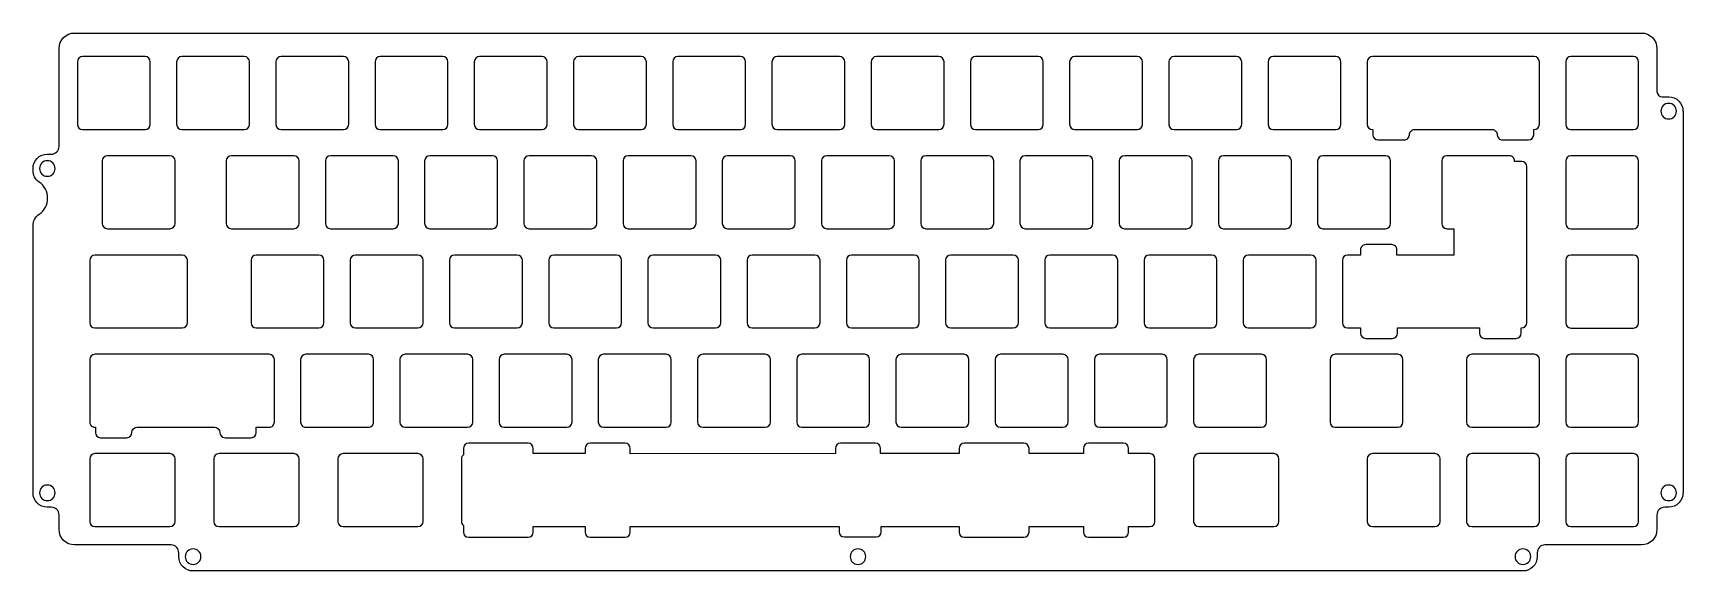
# Model space of a CAD drawing. Extents: x 1821 to 2138, y -395 to -292.
import ezdxf

# ---------------------------------------------------------------- set-up
doc = ezdxf.new("R2010")
doc.units = 0
doc.layers.add('____', color=2, linetype='CONTINUOUS')

msp = doc.modelspace()

# ---------------------------------------------------------------- linework, layer by layer
at = {"layer": '____'}
for p, q in [((1829.29374, -291.65969, 54.964151), (2130.093655, -291.65969, 54.964151)), ((1826.29374, -313.40969, 54.964158), (1826.29374, -294.65969, 54.964152)), ((1829.81808, -297.18414, 54.964153), (1829.81808, -309.18414, 54.964157)), ((1842.81808, -296.18414, 54.964153), (1830.81808, -296.18414, 54.964153)), ((1843.81808, -309.18414, 54.964157), (1843.81808, -297.18414, 54.964153)), ((1848.86808, -297.18414, 54.964153), (1848.86808, -309.18414, 54.964157)), ((1861.86808, -296.18414, 54.964153), (1849.86808, -296.18414, 54.964153)), ((1862.86808, -309.18414, 54.964157), (1862.86808, -297.18414, 54.964153)), ((1867.91808, -297.18414, 54.964153), (1867.91808, -309.18414, 54.964157)), ((1880.91808, -296.18414, 54.964153), (1868.91808, -296.18414, 54.964153)), ((1881.91808, -309.18414, 54.964157), (1881.91808, -297.18414, 54.964153)), ((1886.96808, -297.18414, 54.964153), (1886.96808, -309.18414, 54.964157)), ((1899.96808, -296.18414, 54.964153), (1887.96808, -296.18414, 54.964153)), ((1900.96808, -309.18414, 54.964157), (1900.96808, -297.18414, 54.964153)), ((1906.01808, -297.18414, 54.964153), (1906.01808, -309.18414, 54.964157)), ((1919.01808, -296.18414, 54.964153), (1907.01808, -296.18414, 54.964153)), ((1920.01808, -309.18414, 54.964157), (1920.01808, -297.18414, 54.964153)), ((1925.06808, -297.18414, 54.964153), (1925.06808, -309.18414, 54.964157)), ((1938.06808, -296.18414, 54.964153), (1926.06808, -296.18414, 54.964153)), ((1939.06808, -309.18414, 54.964157), (1939.06808, -297.18414, 54.964153)), ((1944.11808, -297.18414, 54.964153), (1944.11808, -309.18414, 54.964157)), ((1957.11808, -296.18414, 54.964153), (1945.11808, -296.18414, 54.964153)), ((1958.11808, -309.18414, 54.964157), (1958.11808, -297.18414, 54.964153)), ((1963.16808, -297.18414, 54.964153), (1963.16808, -309.18414, 54.964157)), ((1976.16808, -296.18414, 54.964153), (1964.16808, -296.18414, 54.964153)), ((1977.16808, -309.18414, 54.964157), (1977.16808, -297.18414, 54.964153)), ((1982.21808, -297.18414, 54.964153), (1982.21808, -309.18414, 54.964157)), ((1995.21808, -296.18414, 54.964153), (1983.21808, -296.18414, 54.964153)), ((1996.21808, -309.18414, 54.964157), (1996.21808, -297.18414, 54.964153)), ((2001.26808, -297.18414, 54.964153), (2001.26808, -309.18414, 54.964157)), ((2014.26808, -296.18414, 54.964153), (2002.26808, -296.18414, 54.964153)), ((2015.26808, -309.18414, 54.964157), (2015.26808, -297.18414, 54.964153)), ((2020.31808, -297.18414, 54.964153), (2020.31808, -309.18414, 54.964157)), ((2033.31808, -296.18414, 54.964153), (2021.31808, -296.18414, 54.964153)), ((2034.31808, -309.18414, 54.964157), (2034.31808, -297.18414, 54.964153)), ((2039.36808, -297.18414, 54.964153), (2039.36808, -309.18414, 54.964157)), ((2052.36808, -296.18414, 54.964153), (2040.36808, -296.18414, 54.964153)), ((2053.36808, -309.18414, 54.964157), (2053.36808, -297.18414, 54.964153)), ((2058.41808, -297.18414, 54.964153), (2058.41808, -309.18414, 54.964157)), ((2071.41808, -296.18414, 54.964153), (2059.41808, -296.18414, 54.964153)), ((2072.41808, -309.18414, 54.964157), (2072.41808, -297.18414, 54.964153)), ((2077.467334, -297.184067, 54.964153), (2077.467334, -309.184127, 54.964157)), ((2109.517347, -296.18414, 54.964153), (2078.467381, -296.18414, 54.964153)), ((2110.517394, -309.184151, 54.964157), (2110.517394, -297.184067, 54.964153)), ((2115.568155, -297.18379, 54.964153), (2115.568155, -309.18379, 54.964157)), ((2128.568155, -296.18379, 54.964153), (2116.568155, -296.18379, 54.964153)), ((2129.568155, -309.18379, 54.964157), (2129.568155, -297.18379, 54.964153)), ((2133.093655, -294.65969, 54.964152), (2133.093655, -302.90969, 54.964155)), ((2134.093655, -303.90969, 54.964155), (2135.339281, -303.90969, 54.964155)), ((2138.089281, -306.65969, 54.964156), (2138.089281, -379.909761, 54.964179)), ((1830.81808, -310.18414, 54.964157), (1842.81808, -310.18414, 54.964157)), ((1849.86808, -310.18414, 54.964157), (1861.86808, -310.18414, 54.964157)), ((1868.91808, -310.18414, 54.964157), (1880.91808, -310.18414, 54.964157)), ((1887.96808, -310.18414, 54.964157), (1899.96808, -310.18414, 54.964157)), ((1907.01808, -310.18414, 54.964157), (1919.01808, -310.18414, 54.964157)), ((1926.06808, -310.18414, 54.964157), (1938.06808, -310.18414, 54.964157)), ((1945.11808, -310.18414, 54.964157), (1957.11808, -310.18414, 54.964157)), ((1964.16808, -310.18414, 54.964157), (1976.16808, -310.18414, 54.964157)), ((1983.21808, -310.18414, 54.964157), (1995.21808, -310.18414, 54.964157)), ((2002.26808, -310.18414, 54.964157), (2014.26808, -310.18414, 54.964157)), ((2021.31808, -310.18414, 54.964157), (2033.31808, -310.18414, 54.964157)), ((2040.36808, -310.18414, 54.964157), (2052.36808, -310.18414, 54.964157)), ((2059.41808, -310.18414, 54.964157), (2071.41808, -310.18414, 54.964157)), ((2078.534884, -310.188714, 54.964157), (2078.554403, -311.184101, 54.964158)), ((2086.55442, -310.184079, 54.964157), (2101.430309, -310.184079, 54.964157)), ((2109.430325, -311.184125, 54.964158), (2109.459603, -310.187122, 54.964157)), ((2116.568155, -310.18379, 54.964157), (2128.568155, -310.18379, 54.964157)), ((2079.554331, -312.184053, 54.964158), (2084.554326, -312.184053, 54.964158)), ((2103.430402, -312.184053, 54.964158), (2108.430397, -312.184053, 54.964158)), ((1824.048114, -314.90969, 54.964159), (1824.79374, -314.90969, 54.964159)), ((1834.58048, -316.22044, 54.964159), (1834.58048, -328.22044, 54.964163)), ((1847.58048, -315.22044, 54.964159), (1835.58048, -315.22044, 54.964159)), ((1848.58048, -328.22044, 54.964163), (1848.58048, -316.22044, 54.964159)), ((1858.39308, -316.22044, 54.964159), (1858.39308, -328.22044, 54.964163)), ((1871.39308, -315.22044, 54.964159), (1859.39308, -315.22044, 54.964159)), ((1872.39308, -328.22044, 54.964163), (1872.39308, -316.22044, 54.964159)), ((1877.44308, -316.22044, 54.964159), (1877.44308, -328.22044, 54.964163)), ((1890.44308, -315.22044, 54.964159), (1878.44308, -315.22044, 54.964159)), ((1891.44308, -328.22044, 54.964163), (1891.44308, -316.22044, 54.964159)), ((1896.49308, -316.22044, 54.964159), (1896.49308, -328.22044, 54.964163)), ((1909.49308, -315.22044, 54.964159), (1897.49308, -315.22044, 54.964159)), ((1910.49308, -328.22044, 54.964163), (1910.49308, -316.22044, 54.964159)), ((1915.54308, -316.22044, 54.964159), (1915.54308, -328.22044, 54.964163)), ((1928.54308, -315.22044, 54.964159), (1916.54308, -315.22044, 54.964159)), ((1929.54308, -328.22044, 54.964163), (1929.54308, -316.22044, 54.964159)), ((1934.59308, -316.22044, 54.964159), (1934.59308, -328.22044, 54.964163)), ((1947.59308, -315.22044, 54.964159), (1935.59308, -315.22044, 54.964159)), ((1948.59308, -328.22044, 54.964163), (1948.59308, -316.22044, 54.964159)), ((1953.64308, -316.22044, 54.964159), (1953.64308, -328.22044, 54.964163)), ((1966.64308, -315.22044, 54.964159), (1954.64308, -315.22044, 54.964159)), ((1967.64308, -328.22044, 54.964163), (1967.64308, -316.22044, 54.964159)), ((1972.69308, -316.22044, 54.964159), (1972.69308, -328.22044, 54.964163)), ((1985.69308, -315.22044, 54.964159), (1973.69308, -315.22044, 54.964159)), ((1986.69308, -328.22044, 54.964163), (1986.69308, -316.22044, 54.964159)), ((1991.74308, -316.22044, 54.964159), (1991.74308, -328.22044, 54.964163)), ((2004.74308, -315.22044, 54.964159), (1992.74308, -315.22044, 54.964159)), ((2005.74308, -328.22044, 54.964163), (2005.74308, -316.22044, 54.964159)), ((2010.79308, -316.22044, 54.964159), (2010.79308, -328.22044, 54.964163)), ((2023.79308, -315.22044, 54.964159), (2011.79308, -315.22044, 54.964159)), ((2024.79308, -328.22044, 54.964163), (2024.79308, -316.22044, 54.964159)), ((2029.84308, -316.22044, 54.964159), (2029.84308, -328.22044, 54.964163)), ((2042.84308, -315.22044, 54.964159), (2030.84308, -315.22044, 54.964159)), ((2043.84308, -328.22044, 54.964163), (2043.84308, -316.22044, 54.964159)), ((2048.89308, -316.22044, 54.964159), (2048.89308, -328.22044, 54.964163)), ((2061.89308, -315.22044, 54.964159), (2049.89308, -315.22044, 54.964159)), ((2062.89308, -328.22044, 54.964163), (2062.89308, -316.22044, 54.964159)), ((2067.94308, -316.22044, 54.964159), (2067.94308, -328.22044, 54.964163)), ((2080.94308, -315.22044, 54.964159), (2068.94308, -315.22044, 54.964159)), ((2081.94308, -328.22044, 54.964163), (2081.94308, -316.22044, 54.964159)), ((2091.755646, -316.220396, 54.964159), (2091.755646, -328.220392, 54.964163)), ((2104.755657, -315.220468, 54.964159), (2092.755573, -315.220468, 54.964159)), ((2107.105153, -316.307419, 54.964159), (2105.760198, -316.2879, 54.964159)), ((2115.568155, -316.23379, 54.964159), (2115.568155, -328.23379, 54.964163)), ((2128.568155, -315.23379, 54.964159), (2116.568155, -315.23379, 54.964159)), ((2129.568155, -328.23379, 54.964163), (2129.568155, -316.23379, 54.964159)), ((1821.298114, -318.011257, 54.96416), (1821.298114, -317.65969, 54.96416)), ((2108.10508, -347.270409, 54.964169), (2108.10508, -317.307465, 54.964159)), ((1821.298114, -379.909761, 54.964179), (1821.298114, -328.70514, 54.964163)), ((1835.58048, -329.22044, 54.964163), (1847.58048, -329.22044, 54.964163)), ((1859.39308, -329.22044, 54.964163), (1871.39308, -329.22044, 54.964163)), ((1878.44308, -329.22044, 54.964163), (1890.44308, -329.22044, 54.964163)), ((1897.49308, -329.22044, 54.964163), (1909.49308, -329.22044, 54.964163)), ((1916.54308, -329.22044, 54.964163), (1928.54308, -329.22044, 54.964163)), ((1935.59308, -329.22044, 54.964163), (1947.59308, -329.22044, 54.964163)), ((1954.64308, -329.22044, 54.964163), (1966.64308, -329.22044, 54.964163)), ((1973.69308, -329.22044, 54.964163), (1985.69308, -329.22044, 54.964163)), ((1992.74308, -329.22044, 54.964163), (2004.74308, -329.22044, 54.964163)), ((2011.79308, -329.22044, 54.964163), (2023.79308, -329.22044, 54.964163)), ((2030.84308, -329.22044, 54.964163), (2042.84308, -329.22044, 54.964163)), ((2049.89308, -329.22044, 54.964163), (2061.89308, -329.22044, 54.964163)), ((2068.94308, -329.22044, 54.964163), (2080.94308, -329.22044, 54.964163)), ((2116.568155, -329.23379, 54.964163), (2128.568155, -329.23379, 54.964163)), ((2082.173841, -332.270377, 54.964164), (2077.173846, -332.270377, 54.964164)), ((1832.192121, -335.29544, 54.964165), (1832.192121, -347.24544, 54.964169)), ((1849.95933, -334.29544, 54.964165), (1833.192121, -334.29544, 54.964165)), ((1850.95933, -347.24544, 54.964169), (1850.95933, -335.29544, 54.964165)), ((1863.15558, -335.27044, 54.964165), (1863.15558, -347.27044, 54.964169)), ((1876.15558, -334.27044, 54.964165), (1864.15558, -334.27044, 54.964165)), ((1877.15558, -347.27044, 54.964169), (1877.15558, -335.27044, 54.964165)), ((1882.20558, -335.27044, 54.964165), (1882.20558, -347.27044, 54.964169)), ((1895.20558, -334.27044, 54.964165), (1883.20558, -334.27044, 54.964165)), ((1896.20558, -347.27044, 54.964169), (1896.20558, -335.27044, 54.964165)), ((1901.25558, -335.27044, 54.964165), (1901.25558, -347.27044, 54.964169)), ((1914.25558, -334.27044, 54.964165), (1902.25558, -334.27044, 54.964165)), ((1915.25558, -347.27044, 54.964169), (1915.25558, -335.27044, 54.964165)), ((1920.30558, -335.27044, 54.964165), (1920.30558, -347.27044, 54.964169)), ((1933.30558, -334.27044, 54.964165), (1921.30558, -334.27044, 54.964165)), ((1934.30558, -347.27044, 54.964169), (1934.30558, -335.27044, 54.964165)), ((1939.35558, -335.27044, 54.964165), (1939.35558, -347.27044, 54.964169)), ((1952.35558, -334.27044, 54.964165), (1940.35558, -334.27044, 54.964165)), ((1953.35558, -347.27044, 54.964169), (1953.35558, -335.27044, 54.964165)), ((1958.40558, -335.27044, 54.964165), (1958.40558, -347.27044, 54.964169)), ((1971.40558, -334.27044, 54.964165), (1959.40558, -334.27044, 54.964165)), ((1972.40558, -347.27044, 54.964169), (1972.40558, -335.27044, 54.964165)), ((1977.45558, -335.27044, 54.964165), (1977.45558, -347.27044, 54.964169)), ((1990.45558, -334.27044, 54.964165), (1978.45558, -334.27044, 54.964165)), ((1991.45558, -347.27044, 54.964169), (1991.45558, -335.27044, 54.964165)), ((1996.50558, -335.27044, 54.964165), (1996.50558, -347.27044, 54.964169)), ((2009.50558, -334.27044, 54.964165), (1997.50558, -334.27044, 54.964165)), ((2010.50558, -347.27044, 54.964169), (2010.50558, -335.27044, 54.964165)), ((2015.55558, -335.27044, 54.964165), (2015.55558, -347.27044, 54.964169)), ((2028.55558, -334.27044, 54.964165), (2016.55558, -334.27044, 54.964165)), ((2029.55558, -347.27044, 54.964169), (2029.55558, -335.27044, 54.964165)), ((2034.60558, -335.27044, 54.964165), (2034.60558, -347.27044, 54.964169)), ((2047.60558, -334.27044, 54.964165), (2035.60558, -334.27044, 54.964165)), ((2048.60558, -347.27044, 54.964169), (2048.60558, -335.27044, 54.964165)), ((2053.65558, -335.27044, 54.964165), (2053.65558, -347.27044, 54.964169)), ((2066.65558, -334.27044, 54.964165), (2054.65558, -334.27044, 54.964165)), ((2067.65558, -347.27044, 54.964169), (2067.65558, -335.27044, 54.964165)), ((2072.705644, -335.270418, 54.964165), (2072.705644, -347.270458, 54.964169)), ((2115.568155, -335.28379, 54.964165), (2115.568155, -347.28379, 54.964169)), ((2128.568155, -334.28379, 54.964165), (2116.568155, -334.28379, 54.964165)), ((2129.568155, -347.28379, 54.964169), (2129.568155, -335.28379, 54.964165)), ((1833.192121, -348.24544, 54.964169), (1849.95933, -348.24544, 54.964169)), ((1864.15558, -348.27044, 54.964169), (1876.15558, -348.27044, 54.964169)), ((1883.20558, -348.27044, 54.964169), (1895.20558, -348.27044, 54.964169)), ((1902.25558, -348.27044, 54.964169), (1914.25558, -348.27044, 54.964169)), ((1921.30558, -348.27044, 54.964169), (1933.30558, -348.27044, 54.964169)), ((1940.35558, -348.27044, 54.964169), (1952.35558, -348.27044, 54.964169)), ((1959.40558, -348.27044, 54.964169), (1971.40558, -348.27044, 54.964169)), ((1978.45558, -348.27044, 54.964169), (1990.45558, -348.27044, 54.964169)), ((1997.50558, -348.27044, 54.964169), (2009.50558, -348.27044, 54.964169)), ((2016.55558, -348.27044, 54.964169), (2028.55558, -348.27044, 54.964169)), ((2035.60558, -348.27044, 54.964169), (2047.60558, -348.27044, 54.964169)), ((2054.65558, -348.27044, 54.964169), (2066.65558, -348.27044, 54.964169)), ((2116.568155, -348.28379, 54.964169), (2128.568155, -348.28379, 54.964169)), ((2077.185222, -350.26934, 54.96417), (2082.285222, -350.26934, 54.96417)), ((2100.001197, -350.26934, 54.96417), (2106.031197, -350.26934, 54.96417)), ((1832.203297, -354.320014, 54.964171), (1832.203297, -366.319992, 54.964175)), ((1866.633324, -353.320063, 54.964171), (1833.203344, -353.320063, 54.964171)), ((1867.633371, -366.319955, 54.964175), (1867.633371, -354.31999, 54.964171)), ((1872.683315, -354.320011, 54.964171), (1872.683315, -366.319986, 54.964175)), ((1885.683327, -353.320063, 54.964171), (1873.683362, -353.320063, 54.964171)), ((1886.683373, -366.319955, 54.964175), (1886.683373, -354.31999, 54.964171)), ((1891.733315, -354.319998, 54.964171), (1891.733315, -366.319998, 54.964175)), ((1904.733315, -353.319998, 54.964171), (1892.733315, -353.319998, 54.964171)), ((1905.733315, -366.319998, 54.964175), (1905.733315, -354.319998, 54.964171)), ((1910.783315, -354.319998, 54.964171), (1910.783315, -366.319998, 54.964175)), ((1923.783315, -353.319998, 54.964171), (1911.783315, -353.319998, 54.964171)), ((1924.783315, -366.319998, 54.964175), (1924.783315, -354.319998, 54.964171)), ((1929.833315, -354.319998, 54.964171), (1929.833315, -366.319998, 54.964175)), ((1942.833315, -353.319998, 54.964171), (1930.833315, -353.319998, 54.964171)), ((1943.833315, -366.319998, 54.964175), (1943.833315, -354.319998, 54.964171)), ((1948.883315, -354.319998, 54.964171), (1948.883315, -366.319998, 54.964175)), ((1961.883315, -353.319998, 54.964171), (1949.883315, -353.319998, 54.964171)), ((1962.883315, -366.319998, 54.964175), (1962.883315, -354.319998, 54.964171)), ((1967.933315, -354.319998, 54.964171), (1967.933315, -366.319998, 54.964175)), ((1980.933315, -353.319998, 54.964171), (1968.933315, -353.319998, 54.964171)), ((1981.933315, -366.319998, 54.964175), (1981.933315, -354.319998, 54.964171)), ((1986.983315, -354.319998, 54.964171), (1986.983315, -366.319998, 54.964175)), ((1999.983315, -353.319998, 54.964171), (1987.983315, -353.319998, 54.964171)), ((2000.983315, -366.319998, 54.964175), (2000.983315, -354.319998, 54.964171)), ((2006.033315, -354.319998, 54.964171), (2006.033315, -366.319998, 54.964175)), ((2019.033315, -353.319998, 54.964171), (2007.033315, -353.319998, 54.964171)), ((2020.033315, -366.319998, 54.964175), (2020.033315, -354.319998, 54.964171)), ((2025.083315, -354.319998, 54.964171), (2025.083315, -366.319998, 54.964175)), ((2038.083315, -353.319998, 54.964171), (2026.083315, -353.319998, 54.964171)), ((2039.083315, -366.319998, 54.964175), (2039.083315, -354.319998, 54.964171)), ((2044.133315, -354.319998, 54.964171), (2044.133315, -366.319998, 54.964175)), ((2057.133315, -353.319998, 54.964171), (2045.133315, -353.319998, 54.964171)), ((2058.133315, -366.319998, 54.964175), (2058.133315, -354.319998, 54.964171)), ((2070.326815, -354.319998, 54.964171), (2070.326815, -366.319998, 54.964175)), ((2083.326815, -353.319998, 54.964171), (2071.326815, -353.319998, 54.964171)), ((2084.326815, -366.319998, 54.964175), (2084.326815, -354.319998, 54.964171)), ((2096.520815, -354.319998, 54.964171), (2096.520815, -366.319998, 54.964175)), ((2109.520815, -353.319998, 54.964171), (2097.520815, -353.319998, 54.964171)), ((2110.520815, -366.319998, 54.964175), (2110.520815, -354.319998, 54.964171)), ((2115.568155, -354.319998, 54.964171), (2115.568155, -366.319998, 54.964175)), ((2128.568155, -353.319998, 54.964171), (2116.568155, -353.319998, 54.964171)), ((2129.568155, -366.319998, 54.964175), (2129.568155, -354.319998, 54.964171)), ((1833.269832, -367.324583, 54.964175), (1833.289056, -368.320024, 54.964176)), ((1841.289072, -367.320002, 54.964175), (1856.165076, -367.320002, 54.964175)), ((1873.683362, -367.320002, 54.964175), (1885.683327, -367.320002, 54.964175)), ((1892.733315, -367.319998, 54.964175), (1904.733315, -367.319998, 54.964175)), ((1911.783315, -367.319998, 54.964175), (1923.783315, -367.319998, 54.964175)), ((1930.833315, -367.319998, 54.964175), (1942.833315, -367.319998, 54.964175)), ((1949.883315, -367.319998, 54.964175), (1961.883315, -367.319998, 54.964175)), ((1968.933315, -367.319998, 54.964175), (1980.933315, -367.319998, 54.964175)), ((1987.983315, -367.319998, 54.964175), (1999.983315, -367.319998, 54.964175)), ((2007.033315, -367.319998, 54.964175), (2019.033315, -367.319998, 54.964175)), ((2026.083315, -367.319998, 54.964175), (2038.083315, -367.319998, 54.964175)), ((2045.133315, -367.319998, 54.964175), (2057.133315, -367.319998, 54.964175)), ((2071.326815, -367.319998, 54.964175), (2083.326815, -367.319998, 54.964175)), ((2097.520815, -367.319998, 54.964175), (2109.520815, -367.319998, 54.964175)), ((2116.568155, -367.319998, 54.964175), (2128.568155, -367.319998, 54.964175)), ((1834.289102, -369.319976, 54.964176), (1839.289098, -369.319976, 54.964176)), ((1858.165054, -369.319976, 54.964176), (1863.165049, -369.319976, 54.964176)), ((1916.356997, -370.38654, 54.964176), (1904.922431, -370.38654, 54.964176)), ((1934.978543, -370.38654, 54.964176), (1928.301094, -370.38654, 54.964176)), ((1983.03232, -370.38654, 54.964176), (1976.354872, -370.38654, 54.964176)), ((2011.530632, -370.38654, 54.964176), (2000.096066, -370.38654, 54.964176)), ((2030.656793, -370.38654, 54.964176), (2023.979344, -370.38654, 54.964176)), ((1832.198805, -373.384055, 54.964177), (1832.198805, -385.384055, 54.964181)), ((1847.580805, -372.384055, 54.964177), (1833.198805, -372.384055, 54.964177)), ((1848.580805, -385.384055, 54.964181), (1848.580805, -373.384055, 54.964177)), ((1856.011005, -373.384055, 54.964177), (1856.011005, -385.384055, 54.964181)), ((1871.393005, -372.384055, 54.964177), (1857.011005, -372.384055, 54.964177)), ((1872.393005, -385.384055, 54.964181), (1872.393005, -373.384055, 54.964177)), ((1879.823505, -373.384055, 54.964177), (1879.823505, -385.384055, 54.964181)), ((1895.205505, -372.384055, 54.964177), (1880.823505, -372.384055, 54.964177)), ((1896.205505, -385.384055, 54.964181), (1896.205505, -373.384055, 54.964177)), ((1903.537685, -373.402211, 54.964177), (1903.537685, -385.38313, 54.964181)), ((1903.922431, -371.38654, 54.964177), (1903.922431, -372.613881, 54.964177)), ((1935.978543, -372.402586, 54.964177), (1935.978543, -371.38654, 54.964177)), ((2012.530632, -372.384055, 54.964177), (2012.530632, -371.38654, 54.964177)), ((2036.699655, -385.384055, 54.964181), (2036.699655, -373.384055, 54.964177)), ((2044.131155, -373.384055, 54.964177), (2044.131155, -385.384055, 54.964181)), ((2059.513155, -372.384055, 54.964177), (2045.131155, -372.384055, 54.964177)), ((2060.513155, -385.384055, 54.964181), (2060.513155, -373.384055, 54.964177)), ((2077.468155, -373.38382, 54.964177), (2077.468155, -385.38382, 54.964181)), ((2090.468155, -372.38382, 54.964177), (2078.468155, -372.38382, 54.964177)), ((2091.468155, -385.38382, 54.964181), (2091.468155, -373.38382, 54.964177)), ((2096.518155, -373.38382, 54.964177), (2096.518155, -385.38382, 54.964181)), ((2109.518155, -372.38382, 54.964177), (2097.518155, -372.38382, 54.964177)), ((2110.518155, -385.38382, 54.964181), (2110.518155, -373.38382, 54.964177)), ((2115.568155, -373.38382, 54.964177), (2115.568155, -385.38382, 54.964181)), ((2128.568155, -372.38382, 54.964177), (2116.568155, -372.38382, 54.964177)), ((2129.568155, -385.38382, 54.964181), (2129.568155, -373.38382, 54.964177)), ((1824.79374, -382.659761, 54.96418), (1824.048114, -382.659761, 54.96418)), ((2135.339281, -382.659761, 54.96418), (2134.593655, -382.659761, 54.96418)), ((1826.29374, -386.909761, 54.964182), (1826.29374, -384.159761, 54.964181)), ((1833.198805, -386.384055, 54.964182), (1847.580805, -386.384055, 54.964182)), ((1857.011005, -386.384055, 54.964182), (1871.393005, -386.384055, 54.964182)), ((1880.823505, -386.384055, 54.964182), (1895.205505, -386.384055, 54.964182)), ((1903.922431, -386.171459, 54.964181), (1903.922431, -387.43174, 54.964182)), ((1935.978543, -387.43174, 54.964182), (1935.978543, -386.365524, 54.964181)), ((2012.530632, -387.43174, 54.964182), (2012.530632, -386.384055, 54.964182)), ((2045.131155, -386.384055, 54.964182), (2059.513155, -386.384055, 54.964182)), ((2078.468155, -386.38382, 54.964182), (2090.468155, -386.38382, 54.964182)), ((2097.518155, -386.38382, 54.964182), (2109.518155, -386.38382, 54.964182)), ((2116.568155, -386.38382, 54.964182), (2128.568155, -386.38382, 54.964182)), ((2133.093655, -384.159761, 54.964181), (2133.093655, -386.909761, 54.964182)), ((1904.922431, -388.43174, 54.964182), (1916.356997, -388.43174, 54.964182)), ((1928.301094, -388.43174, 54.964182), (1934.978543, -388.43174, 54.964182)), ((1977.071796, -388.36843, 54.964182), (1983.171796, -388.36843, 54.964182)), ((2000.096066, -388.43174, 54.964182), (2011.530632, -388.43174, 54.964182)), ((2023.979344, -388.43174, 54.964182), (2030.656793, -388.43174, 54.964182)), ((1847.79374, -389.909761, 54.964183), (1829.29374, -389.909761, 54.964183)), ((1849.29374, -392.155387, 54.964183), (1849.29374, -391.409761, 54.964183)), ((2110.093655, -391.409761, 54.964183), (2110.093655, -392.155387, 54.964183)), ((2130.093655, -389.909761, 54.964183), (2111.593655, -389.909761, 54.964183)), ((2107.343655, -394.905387, 54.964184), (1852.04374, -394.905387, 54.964184))]:
    msp.add_line(p, q, dxfattribs=at)
at = {"layer": '____', "extrusion": (-2.1998e-12, 3.18857e-07, 1)}
msp.add_lwpolyline([(2092.755573, -329.220425), (2094.105141, -329.220425), (2094.105141, -334.270488), (2083.173842, -334.270488), (2083.173842, -333.270478)], dxfattribs=at)
at = {"layer": '____', "extrusion": (-2.2345e-12, 3.18857e-07, 1)}
msp.add_lwpolyline([(2076.173799, -333.270407), (2076.173799, -334.270488), (2073.705571, -334.270488)], dxfattribs=at)
at = {"layer": '____', "extrusion": (-2.1892e-12, 3.18857e-07, 1)}
msp.add_lwpolyline([(2073.705571, -348.270427), (2076.185222, -348.270427), (2076.185222, -349.269357)], dxfattribs=at)
at = {"layer": '____', "extrusion": (-2.1964e-12, 3.18857e-07, 1)}
msp.add_lwpolyline([(2083.285222, -349.269357), (2083.285222, -348.267977), (2099.001197, -348.267977), (2099.001197, -349.269357)], dxfattribs=at)
at = {"layer": '____', "extrusion": (-2.8851e-12, 3.18857e-07, 1)}
msp.add_lwpolyline([(2107.031197, -349.269357), (2107.031197, -348.270427), (2107.10508, -348.270427)], dxfattribs=at)
at = {"layer": '____', "extrusion": (-2.1758e-12, 3.18857e-07, 1)}
msp.add_lwpolyline([(1864.165096, -368.320066), (1864.165096, -367.320019), (1866.633324, -367.320019)], dxfattribs=at)
at = {"layer": '____', "extrusion": (-2.1902e-12, 3.18857e-07, 1)}
msp.add_lwpolyline([(1927.301094, -371.386557), (1927.301094, -372.38361), (1917.356997, -372.383147), (1917.356997, -371.386557)], dxfattribs=at)
at = {"layer": '____', "extrusion": (-2.1968e-12, 3.18857e-07, 1)}
msp.add_lwpolyline([(1975.354872, -371.386557), (1975.354872, -372.383837), (1935.978543, -372.402603)], dxfattribs=at)
at = {"layer": '____', "extrusion": (-2.1952e-12, 3.18857e-07, 1)}
msp.add_lwpolyline([(1999.096066, -371.386557), (1999.096066, -372.383837), (1984.03232, -372.383837), (1984.03232, -371.386557)], dxfattribs=at)
at = {"layer": '____', "extrusion": (-2.138e-12, 3.18857e-07, 1)}
msp.add_lwpolyline([(2022.979344, -371.386557), (2022.979344, -372.384072), (2012.530632, -372.384072)], dxfattribs=at)
at = {"layer": '____', "extrusion": (-2.1828e-12, 3.18857e-07, 1)}
msp.add_lwpolyline([(2035.699655, -372.384072), (2031.656793, -372.384072), (2031.656793, -371.386557)], dxfattribs=at)
at = {"layer": '____', "extrusion": (-2.1881e-12, 3.18857e-07, 1)}
msp.add_lwpolyline([(1917.356997, -387.431757), (1917.356997, -386.383147), (1927.301094, -386.384072), (1927.301094, -387.431757)], dxfattribs=at)
at = {"layer": '____', "extrusion": (-2.1997e-12, 3.18857e-07, 1)}
msp.add_lwpolyline([(1935.978543, -386.365541), (1976.071796, -386.383147), (1976.071796, -387.368447)], dxfattribs=at)
at = {"layer": '____', "extrusion": (-2.1929e-12, 3.18857e-07, 1)}
msp.add_lwpolyline([(1984.171796, -387.368447), (1984.171796, -386.383147), (1999.096066, -386.364066), (1999.096066, -387.431757)], dxfattribs=at)
at = {"layer": '____', "extrusion": (-2.2577e-12, 3.18857e-07, 1)}
msp.add_lwpolyline([(2012.530632, -386.384072), (2022.979344, -386.384072), (2022.979344, -387.431757)], dxfattribs=at)
at = {"layer": '____', "extrusion": (-2.2074e-12, 3.18857e-07, 1)}
msp.add_lwpolyline([(2031.656793, -387.431757), (2031.656793, -386.384072), (2035.699655, -386.384072)], dxfattribs=at)
at = {"layer": '____', "extrusion": (2.1854e-12, -3.18857e-07, -1)}
msp.add_arc((-1829.29374, -294.659707, -54.964058), 3, 360, 90, dxfattribs=at)
at = {"layer": '____', "extrusion": (2.2025e-12, -3.18857e-07, -1)}
msp.add_arc((-2130.093655, -294.659707, -54.964058), 3, 90, 180, dxfattribs=at)
at = {"layer": '____', "extrusion": (-2.2475e-12, 3.18857e-07, 1)}
msp.add_arc((1830.81808, -297.184157, 54.964058), 1, 90, 180, dxfattribs=at)
at = {"layer": '____', "extrusion": (-2.2225e-12, 3.18857e-07, 1)}
for centre, start, end in [((1842.81808, -297.184157, 54.964058), 360, 90), ((1887.96808, -309.184157, 54.964058), 180, 270), ((1966.64308, -316.220457, 54.964058), 0, 90), ((1928.301094, -387.431757, 54.964058), 180, 270)]:
    msp.add_arc(centre, 1, start, end, dxfattribs=at)
at = {"layer": '____', "extrusion": (-2.173e-12, 3.18857e-07, 1)}
msp.add_arc((1849.86808, -297.184157, 54.964058), 1, 90, 180, dxfattribs=at)
at = {"layer": '____', "extrusion": (-2.1656e-12, 3.18857e-07, 1)}
for centre, start in [((1861.86808, -297.184157, 54.964058), 360), ((1976.16808, -297.184157, 54.964058), 0)]:
    msp.add_arc(centre, 1, start, 90, dxfattribs=at)
at = {"layer": '____', "extrusion": (-2.244e-12, 3.18857e-07, 1)}
for centre, start, end in [((1868.91808, -297.184157, 54.964058), 90, 180), ((1957.11808, -309.184157, 54.964058), 270, 0)]:
    msp.add_arc(centre, 1, start, end, dxfattribs=at)
at = {"layer": '____', "extrusion": (-2.0858e-12, 3.18857e-07, 1)}
msp.add_arc((1880.91808, -297.184157, 54.964058), 1, 0, 90, dxfattribs=at)
at = {"layer": '____', "extrusion": (-2.2754e-12, 3.18857e-07, 1)}
msp.add_arc((1887.96808, -297.184157, 54.964058), 1, 90, 180, dxfattribs=at)
at = {"layer": '____', "extrusion": (-2.1397e-12, 3.18857e-07, 1)}
msp.add_arc((1899.96808, -297.184157, 54.964058), 1, 360, 90, dxfattribs=at)
at = {"layer": '____', "extrusion": (-2.2215e-12, 3.18857e-07, 1)}
for centre in [(1907.01808, -297.184157, 54.964058), (2002.26808, -297.184157, 54.964058)]:
    msp.add_arc(centre, 1, 90, 180, dxfattribs=at)
at = {"layer": '____', "extrusion": (-2.1455e-12, 3.18857e-07, 1)}
for centre, start in [((1919.01808, -297.184157, 54.964058), 360), ((1876.15558, -335.270457, 54.964058), 0)]:
    msp.add_arc(centre, 1, start, 90, dxfattribs=at)
at = {"layer": '____', "extrusion": (-2.2014e-12, 3.18857e-07, 1)}
for centre, start, end in [((1926.06808, -297.184157, 54.964058), 90, 180), ((1876.15558, -347.270457, 54.964058), 270, 0)]:
    msp.add_arc(centre, 1, start, end, dxfattribs=at)
at = {"layer": '____', "extrusion": (-2.1857e-12, 3.18857e-07, 1)}
for centre, start, end in [((1938.06808, -297.184157, 54.964058), 0, 90), ((2016.55558, -347.270457, 54.964058), 180, 270), ((2128.568155, -373.383837, 54.964058), 0, 90), ((1977.071796, -387.368447, 54.964058), 180, 270)]:
    msp.add_arc(centre, 1, start, end, dxfattribs=at)
at = {"layer": '____', "extrusion": (-2.3156e-12, 3.18857e-07, 1)}
msp.add_arc((1945.11808, -297.184157, 54.964058), 1, 90, 180, dxfattribs=at)
at = {"layer": '____', "extrusion": (-2.1083e-12, 3.18857e-07, 1)}
msp.add_arc((1957.11808, -297.184157, 54.964058), 1, 0, 90, dxfattribs=at)
at = {"layer": '____', "extrusion": (-2.3161e-12, 3.18857e-07, 1)}
msp.add_arc((1964.16808, -297.184157, 54.964058), 1, 90, 180, dxfattribs=at)
at = {"layer": '____', "extrusion": (-2.2386e-12, 3.18857e-07, 1)}
for centre, start, end in [((1983.21808, -297.184157, 54.964058), 90, 180), ((2071.41808, -309.184157, 54.964058), 270, 360), ((2035.60558, -335.270457, 54.964058), 90, 180), ((1904.922431, -371.386557, 54.964058), 90, 180)]:
    msp.add_arc(centre, 1, start, end, dxfattribs=at)
at = {"layer": '____', "extrusion": (-2.2686e-12, 3.18857e-07, 1)}
msp.add_arc((1995.21808, -297.184157, 54.964058), 1, 360, 90, dxfattribs=at)
at = {"layer": '____', "extrusion": (-2.2455e-12, 3.18857e-07, 1)}
msp.add_arc((2014.26808, -297.184157, 54.964058), 1, 360, 90, dxfattribs=at)
at = {"layer": '____', "extrusion": (-2.1789e-12, 3.18857e-07, 1)}
for centre, radius, start, end in [((2021.31808, -297.184157, 54.964058), 1, 90, 180), ((1824.79374, -313.409707, 54.964058), 1.5, 270, 360), ((2057.133315, -366.320016, 54.964058), 1, 270, 360)]:
    msp.add_arc(centre, radius, start, end, dxfattribs=at)
at = {"layer": '____', "extrusion": (-2.1887e-12, 3.18857e-07, 1)}
msp.add_arc((2033.31808, -297.184157, 54.964058), 1, 360, 90, dxfattribs=at)
at = {"layer": '____', "extrusion": (-2.1671e-12, 3.18857e-07, 1)}
for centre, start, end in [((2040.36808, -297.184157, 54.964058), 90, 180), ((1849.95933, -347.245457, 54.964058), 270, 0)]:
    msp.add_arc(centre, 1, start, end, dxfattribs=at)
at = {"layer": '____', "extrusion": (-2.2343e-12, 3.18857e-07, 1)}
msp.add_arc((2052.36808, -297.184157, 54.964058), 1, 0, 90, dxfattribs=at)
at = {"layer": '____', "extrusion": (-2.2156e-12, 3.18857e-07, 1)}
for centre, start, end in [((2059.41808, -297.184157, 54.964058), 90, 180), ((2068.94308, -316.220457, 54.964058), 90, 180), ((1942.833315, -366.320016, 54.964058), 270, 360)]:
    msp.add_arc(centre, 1, start, end, dxfattribs=at)
at = {"layer": '____', "extrusion": (-2.2313e-12, 3.18857e-07, 1)}
msp.add_arc((2071.41808, -297.184157, 54.964058), 1, 0, 90, dxfattribs=at)
at = {"layer": '____', "extrusion": (-2.1099e-12, 3.18857e-07, 1)}
msp.add_arc((2078.467334, -297.184157, 54.964058), 1, 89.997327, 179.99585, dxfattribs=at)
at = {"layer": '____', "extrusion": (-2.2463e-12, 3.18857e-07, 1)}
msp.add_arc((2109.517394, -297.184157, 54.964058), 1, 0.004151, 90.00268, dxfattribs=at)
at = {"layer": '____', "extrusion": (-2.2097e-12, 3.18857e-07, 1)}
msp.add_arc((2116.568155, -297.183807, 54.964058), 1, 90, 180, dxfattribs=at)
at = {"layer": '____', "extrusion": (-2.0769e-12, 3.18857e-07, 1)}
for centre, start, end in [((2128.568155, -297.183807, 54.964058), 0, 90), ((1902.25558, -347.270457, 54.964058), 180, 270)]:
    msp.add_arc(centre, 1, start, end, dxfattribs=at)
at = {"layer": '____', "extrusion": (-2.0995e-12, 3.18857e-07, 1)}
msp.add_arc((2134.093655, -302.909707, 54.964058), 1, 180, 270, dxfattribs=at)
at = {"layer": '____', "extrusion": (2.2106e-12, -3.18857e-07, -1)}
msp.add_arc((-2135.339281, -306.659707, -54.964058), 2.75, 90, 180, dxfattribs=at)
at = {"layer": '____', "extrusion": (-2.179e-12, 3.18857e-07, 1)}
for centre, start, end in [((2135.339281, -306.659707, 54.964058), 0, 180), ((2135.339281, -306.659707, 54.964058), 180, 360), ((1824.048114, -317.659707, 54.964058), 0, 180), ((1824.048114, -317.659707, 54.964058), 180, 0), ((2135.339281, -379.909779, 54.964058), 0, 180), ((2135.339281, -379.909779, 54.964058), 180, 0)]:
    msp.add_arc(centre, 1.5, start, end, dxfattribs=at)
at = {"layer": '____', "extrusion": (-2.271e-12, 3.18857e-07, 1)}
for centre in [(1830.81808, -309.184157, 54.964058), (2002.26808, -309.184157, 54.964058), (2116.568155, -366.320016, 54.964058)]:
    msp.add_arc(centre, 1, 180, 270, dxfattribs=at)
at = {"layer": '____', "extrusion": (-2.1612e-12, 3.18857e-07, 1)}
for centre, start, end in [((1842.81808, -309.184157, 54.964058), 270, 0), ((1935.59308, -316.220457, 54.964058), 90, 180)]:
    msp.add_arc(centre, 1, start, end, dxfattribs=at)
at = {"layer": '____', "extrusion": (-2.1686e-12, 3.18857e-07, 1)}
msp.add_arc((1849.86808, -309.184157, 54.964058), 1, 180, 270, dxfattribs=at)
at = {"layer": '____', "extrusion": (-2.2499e-12, 3.18857e-07, 1)}
for centre in [(1861.86808, -309.184157, 54.964058), (1890.44308, -328.220457, 54.964058)]:
    msp.add_arc(centre, 1, 270, 360, dxfattribs=at)
at = {"layer": '____', "extrusion": (-2.0828e-12, 3.18857e-07, 1)}
for centre in [(1868.91808, -309.184157, 54.964058), (2077.185222, -349.269357, 54.964058)]:
    msp.add_arc(centre, 1, 180, 270, dxfattribs=at)
at = {"layer": '____', "extrusion": (-2.1931e-12, 3.18857e-07, 1)}
for centre, start, end in [((1880.91808, -309.184157, 54.964058), 270, 360), ((2000.096066, -371.386557, 54.964058), 90, 180)]:
    msp.add_arc(centre, 1, start, end, dxfattribs=at)
at = {"layer": '____', "extrusion": (-2.27e-12, 3.18857e-07, 1)}
msp.add_arc((1899.96808, -309.184157, 54.964058), 1, 270, 0, dxfattribs=at)
at = {"layer": '____', "extrusion": (-2.1911e-12, 3.18857e-07, 1)}
for centre, start, end in [((1907.01808, -309.184157, 54.964058), 180, 270), ((1890.44308, -316.220457, 54.964058), 0, 90), ((2066.65558, -335.270457, 54.964058), 0, 90), ((1942.833315, -354.320016, 54.964058), 0, 90), ((2109.518155, -373.383837, 54.964058), 0, 90), ((1857.011005, -385.384072, 54.964058), 180, 270)]:
    msp.add_arc(centre, 1, start, end, dxfattribs=at)
at = {"layer": '____', "extrusion": (-2.1583e-12, 3.18857e-07, 1)}
msp.add_arc((1919.01808, -309.184157, 54.964058), 1, 270, 360, dxfattribs=at)
at = {"layer": '____', "extrusion": (-2.223e-12, 3.18857e-07, 1)}
msp.add_arc((1926.06808, -309.184157, 54.964058), 1, 180, 270, dxfattribs=at)
at = {"layer": '____', "extrusion": (-2.2445e-12, 3.18857e-07, 1)}
for centre, start, end in [((1938.06808, -309.184157, 54.964058), 270, 360), ((1973.69308, -316.220457, 54.964058), 90, 180), ((2011.79308, -316.220457, 54.964058), 90, 180)]:
    msp.add_arc(centre, 1, start, end, dxfattribs=at)
at = {"layer": '____', "extrusion": (-2.2136e-12, 3.18857e-07, 1)}
msp.add_arc((1945.11808, -309.184157, 54.964058), 1, 180, 270, dxfattribs=at)
at = {"layer": '____', "extrusion": (-2.0686e-12, 3.18857e-07, 1)}
for centre, start, end in [((1964.16808, -309.184157, 54.964058), 180, 270), ((2042.84308, -316.220457, 54.964058), 0, 90)]:
    msp.add_arc(centre, 1, start, end, dxfattribs=at)
at = {"layer": '____', "extrusion": (-2.1985e-12, 3.18857e-07, 1)}
for centre, start, end in [((1976.16808, -309.184157, 54.964058), 270, 360), ((1992.74308, -316.220457, 54.964058), 90, 180)]:
    msp.add_arc(centre, 1, start, end, dxfattribs=at)
at = {"layer": '____', "extrusion": (-2.1485e-12, 3.18857e-07, 1)}
msp.add_arc((1983.21808, -309.184157, 54.964058), 1, 180, 270, dxfattribs=at)
at = {"layer": '____', "extrusion": (-2.2132e-12, 3.18857e-07, 1)}
for centre, radius, start, end in [((1995.21808, -309.184157, 54.964058), 1, 270, 360), ((1847.79374, -391.409779, 54.964058), 1.5, 0, 90)]:
    msp.add_arc(centre, radius, start, end, dxfattribs=at)
at = {"layer": '____', "extrusion": (-2.073e-12, 3.18857e-07, 1)}
msp.add_arc((2014.26808, -309.184157, 54.964058), 1, 270, 360, dxfattribs=at)
at = {"layer": '____', "extrusion": (-2.3029e-12, 3.18857e-07, 1)}
msp.add_arc((2021.31808, -309.184157, 54.964058), 1, 180, 270, dxfattribs=at)
at = {"layer": '____', "extrusion": (-2.1558e-12, 3.18857e-07, 1)}
msp.add_arc((2033.31808, -309.184157, 54.964058), 1, 270, 360, dxfattribs=at)
at = {"layer": '____', "extrusion": (-2.1142e-12, 3.18857e-07, 1)}
msp.add_arc((2040.36808, -309.184157, 54.964058), 1, 180, 270, dxfattribs=at)
at = {"layer": '____', "extrusion": (-2.2043e-12, 3.18857e-07, 1)}
msp.add_arc((2052.36808, -309.184157, 54.964058), 1, 270, 360, dxfattribs=at)
at = {"layer": '____', "extrusion": (-2.1994e-12, 3.18857e-07, 1)}
msp.add_arc((2059.41808, -309.184157, 54.964058), 1, 180, 270, dxfattribs=at)
at = {"layer": '____', "extrusion": (-2.289e-12, 3.18857e-07, 1)}
msp.add_arc((2078.467334, -309.184096, 54.964058), 1, 180.002769, 270, dxfattribs=at)
at = {"layer": '____', "extrusion": (-1.00495e-11, 3.1874e-07, 1)}
msp.add_arc((2078.581638, -309.012978, 54.964058), 1.176683, 264.425455, 267.72283, dxfattribs=at)
at = {"layer": '____', "extrusion": (2.1517e-12, -3.18857e-07, -1)}
msp.add_arc((-2086.554377, -311.184096, -54.964058), 1, 0.000738, 90.002428, dxfattribs=at)
at = {"layer": '____', "extrusion": (2.0815e-12, -3.18857e-07, -1)}
msp.add_arc((-2101.430354, -311.184096, -54.964058), 1, 89.997403, 180.001248, dxfattribs=at)
at = {"layer": '____', "extrusion": (-6.5513e-12, 3.18905e-07, 1)}
msp.add_arc((2109.435642, -309.181743, 54.964058), 1.005682, 271.365245, 274.662746, dxfattribs=at)
at = {"layer": '____', "extrusion": (-2.1348e-12, 3.18857e-07, 1)}
msp.add_arc((2109.517394, -309.184096, 54.964058), 1, 270, 359.995848, dxfattribs=at)
at = {"layer": '____', "extrusion": (-2.1539e-12, 3.18857e-07, 1)}
for centre in [(2116.568155, -309.183807, 54.964058), (1997.50558, -347.270457, 54.964058)]:
    msp.add_arc(centre, 1, 180, 270, dxfattribs=at)
at = {"layer": '____', "extrusion": (-2.196e-12, 3.18857e-07, 1)}
for centre, end in [((2128.568155, -309.183807, 54.964058), 360), ((2059.513155, -385.384072, 54.964058), 0)]:
    msp.add_arc(centre, 1, 270, end, dxfattribs=at)
at = {"layer": '____', "extrusion": (-2.1721e-12, 3.18857e-07, 1)}
msp.add_arc((2079.554407, -311.184067, 54.964058), 1.000003, 180.002946, 269.995677, dxfattribs=at)
at = {"layer": '____', "extrusion": (-2.4419e-12, 3.18857e-07, 1)}
msp.add_arc((2084.554377, -311.184071, 54.964058), 1, 269.997074, 359.999262, dxfattribs=at)
at = {"layer": '____', "extrusion": (-2.335e-12, 3.18857e-07, 1)}
msp.add_arc((2103.430354, -311.184071, 54.964058), 1, 180.002723, 270.002753, dxfattribs=at)
at = {"layer": '____', "extrusion": (-2.2584e-12, 3.18857e-07, 1)}
msp.add_arc((2108.430329, -311.184075, 54.964058), 0.999996, 270.00392, 359.996082, dxfattribs=at)
at = {"layer": '____', "extrusion": (2.2093e-12, -3.18857e-07, -1)}
msp.add_arc((-1824.048114, -317.659707, -54.964058), 2.75, 0, 90, dxfattribs=at)
at = {"layer": '____', "extrusion": (-2.1872e-12, 3.18857e-07, 1)}
msp.add_arc((1835.58048, -316.220457, 54.964058), 1, 90, 180, dxfattribs=at)
at = {"layer": '____', "extrusion": (-2.2254e-12, 3.18857e-07, 1)}
msp.add_arc((1847.58048, -316.220457, 54.964058), 1, 0, 90, dxfattribs=at)
at = {"layer": '____', "extrusion": (-2.1529e-12, 3.18857e-07, 1)}
for centre in [(1859.39308, -316.220457, 54.964058), (1911.783315, -354.320016, 54.964058)]:
    msp.add_arc(centre, 1, 90, 180, dxfattribs=at)
at = {"layer": '____', "extrusion": (-2.1544e-12, 3.18857e-07, 1)}
for centre, start in [((1871.39308, -316.220457, 54.964058), 360), ((1923.783315, -354.320016, 54.964058), 0)]:
    msp.add_arc(centre, 1, start, 90, dxfattribs=at)
at = {"layer": '____', "extrusion": (-2.247e-12, 3.18857e-07, 1)}
msp.add_arc((1878.44308, -316.220457, 54.964058), 1, 90, 180, dxfattribs=at)
at = {"layer": '____', "extrusion": (-2.2617e-12, 3.18857e-07, 1)}
msp.add_arc((1897.49308, -316.220457, 54.964058), 1, 90, 180, dxfattribs=at)
at = {"layer": '____', "extrusion": (-2.2828e-12, 3.18857e-07, 1)}
msp.add_arc((1909.49308, -316.220457, 54.964058), 1, 360, 90, dxfattribs=at)
at = {"layer": '____', "extrusion": (-2.17e-12, 3.18857e-07, 1)}
for centre, start, end in [((1916.54308, -316.220457, 54.964058), 90, 180), ((1966.64308, -328.220457, 54.964058), 270, 0), ((1978.45558, -335.270457, 54.964058), 90, 180), ((2097.520815, -354.320016, 54.964058), 90, 180), ((2128.568155, -385.383837, 54.964058), 270, 360)]:
    msp.add_arc(centre, 1, start, end, dxfattribs=at)
at = {"layer": '____', "extrusion": (-2.1029e-12, 3.18857e-07, 1)}
msp.add_arc((1928.54308, -316.220457, 54.964058), 1, 360, 90, dxfattribs=at)
at = {"layer": '____', "extrusion": (-2.3171e-12, 3.18857e-07, 1)}
msp.add_arc((1947.59308, -316.220457, 54.964058), 1, 360, 90, dxfattribs=at)
at = {"layer": '____', "extrusion": (-2.0901e-12, 3.18857e-07, 1)}
msp.add_arc((1954.64308, -316.220457, 54.964058), 1, 90, 180, dxfattribs=at)
at = {"layer": '____', "extrusion": (-2.1715e-12, 3.18857e-07, 1)}
for centre, start, end in [((1985.69308, -316.220457, 54.964058), 360, 90), ((1940.35558, -347.270457, 54.964058), 180, 270)]:
    msp.add_arc(centre, 1, start, end, dxfattribs=at)
at = {"layer": '____', "extrusion": (-2.1343e-12, 3.18857e-07, 1)}
for centre, start, end in [((2004.74308, -316.220457, 54.964058), 360, 90), ((1880.823505, -385.384072, 54.964058), 180, 270)]:
    msp.add_arc(centre, 1, start, end, dxfattribs=at)
at = {"layer": '____', "extrusion": (-2.2166e-12, 3.18857e-07, 1)}
for centre, start in [((2023.79308, -316.220457, 54.964058), 360), ((2128.568155, -316.233807, 54.964058), 0), ((1999.983315, -354.320016, 54.964058), 0)]:
    msp.add_arc(centre, 1, start, 90, dxfattribs=at)
at = {"layer": '____', "extrusion": (-2.1588e-12, 3.18857e-07, 1)}
for centre in [(2030.84308, -316.220457, 54.964058), (1883.20558, -335.270457, 54.964058), (2071.326815, -354.320016, 54.964058)]:
    msp.add_arc(centre, 1, 90, 180, dxfattribs=at)
at = {"layer": '____', "extrusion": (-2.2725e-12, 3.18857e-07, 1)}
msp.add_arc((2049.89308, -316.220457, 54.964058), 1, 90, 180, dxfattribs=at)
at = {"layer": '____', "extrusion": (-2.0799e-12, 3.18857e-07, 1)}
msp.add_arc((2061.89308, -316.220457, 54.964058), 1, 0, 90, dxfattribs=at)
at = {"layer": '____', "extrusion": (-2.2426e-12, 3.18857e-07, 1)}
for centre, start, end in [((2080.94308, -316.220457, 54.964058), 0, 90), ((1935.59308, -328.220457, 54.964058), 180, 270), ((1847.580805, -373.384072, 54.964058), 360, 90)]:
    msp.add_arc(centre, 1, start, end, dxfattribs=at)
at = {"layer": '____', "extrusion": (-2.1797e-12, 3.18857e-07, 1)}
msp.add_arc((2092.75564, -316.22048, 54.964058), 0.999994, 90.00381, 179.996192, dxfattribs=at)
at = {"layer": '____', "extrusion": (-2.2785e-12, 3.18857e-07, 1)}
msp.add_arc((2104.753981, -316.228457, 54.964058), 1.007973, 356.618133, 89.90472, dxfattribs=at)
at = {"layer": '____', "extrusion": (-2.2577e-12, 3.18857e-07, 1)}
msp.add_arc((2107.10508, -317.307436, 54.964058), 1, 359.997322, 89.995843, dxfattribs=at)
at = {"layer": '____', "extrusion": (-2.1298e-12, 3.18857e-07, 1)}
msp.add_arc((2116.568155, -316.233807, 54.964058), 1, 90, 180, dxfattribs=at)
at = {"layer": '____', "extrusion": (2.061e-12, -3.18857e-07, -1)}
msp.add_arc((-1824.048114, -318.011274, -54.964058), 2.75, 304.575144, 360, dxfattribs=at)
at = {"layer": '____', "extrusion": (-2.2087e-12, 3.18857e-07, 1)}
msp.add_arc((1820.365317, -323.358216, 54.964058), 3.742518, 304.545106, 55.454957, dxfattribs=at)
at = {"layer": '____', "extrusion": (2.2695e-12, -3.18857e-07, -1)}
msp.add_arc((-1824.048114, -328.705158, -54.964058), 2.75, 0, 55.424941, dxfattribs=at)
at = {"layer": '____', "extrusion": (-2.2325e-12, 3.18857e-07, 1)}
for centre, start, end in [((1835.58048, -328.220457, 54.964058), 180, 270), ((1983.03232, -371.386557, 54.964058), 360, 90)]:
    msp.add_arc(centre, 1, start, end, dxfattribs=at)
at = {"layer": '____', "extrusion": (-2.2227e-12, 3.18857e-07, 1)}
msp.add_arc((1847.58048, -328.220457, 54.964058), 1, 270, 0, dxfattribs=at)
at = {"layer": '____', "extrusion": (-2.1828e-12, 3.18857e-07, 1)}
msp.add_arc((1859.39308, -328.220457, 54.964058), 1, 180, 270, dxfattribs=at)
at = {"layer": '____', "extrusion": (-2.0973e-12, 3.18857e-07, 1)}
msp.add_arc((1871.39308, -328.220457, 54.964058), 1, 270, 0, dxfattribs=at)
at = {"layer": '____', "extrusion": (-2.2769e-12, 3.18857e-07, 1)}
for centre, start, end in [((1878.44308, -328.220457, 54.964058), 180, 270), ((2011.530632, -371.386557, 54.964058), 0, 90)]:
    msp.add_arc(centre, 1, start, end, dxfattribs=at)
at = {"layer": '____', "extrusion": (-2.2029e-12, 3.18857e-07, 1)}
msp.add_arc((1897.49308, -328.220457, 54.964058), 1, 180, 270, dxfattribs=at)
at = {"layer": '____', "extrusion": (-2.2068e-12, 3.18857e-07, 1)}
msp.add_arc((1909.49308, -328.220457, 54.964058), 1, 270, 360, dxfattribs=at)
at = {"layer": '____', "extrusion": (-2.2485e-12, 3.18857e-07, 1)}
for centre, start, end in [((1916.54308, -328.220457, 54.964058), 180, 270), ((1904.733315, -354.320016, 54.964058), 360, 90)]:
    msp.add_arc(centre, 1, start, end, dxfattribs=at)
at = {"layer": '____', "extrusion": (-2.2759e-12, 3.18857e-07, 1)}
for centre, start, end in [((1928.54308, -328.220457, 54.964058), 270, 360), ((2097.518155, -373.383837, 54.964058), 90, 180)]:
    msp.add_arc(centre, 1, start, end, dxfattribs=at)
at = {"layer": '____', "extrusion": (-2.2931e-12, 3.18857e-07, 1)}
msp.add_arc((1947.59308, -328.220457, 54.964058), 1, 270, 0, dxfattribs=at)
at = {"layer": '____', "extrusion": (-2.1941e-12, 3.18857e-07, 1)}
for centre, start, end in [((1954.64308, -328.220457, 54.964058), 180, 270), ((2030.656793, -371.386557, 54.964058), 0, 90)]:
    msp.add_arc(centre, 1, start, end, dxfattribs=at)
at = {"layer": '____', "extrusion": (-2.297e-12, 3.18857e-07, 1)}
msp.add_arc((1973.69308, -328.220457, 54.964058), 1, 180, 270, dxfattribs=at)
at = {"layer": '____', "extrusion": (-2.186e-12, 3.18857e-07, 1)}
msp.add_arc((1985.69308, -328.220457, 54.964058), 1, 270, 360, dxfattribs=at)
at = {"layer": '____', "extrusion": (-2.1355e-12, 3.18857e-07, 1)}
msp.add_arc((1992.74308, -328.220457, 54.964058), 1, 180, 270, dxfattribs=at)
at = {"layer": '____', "extrusion": (-2.2801e-12, 3.18857e-07, 1)}
msp.add_arc((2004.74308, -328.220457, 54.964058), 1, 270, 360, dxfattribs=at)
at = {"layer": '____', "extrusion": (-2.2337e-12, 3.18857e-07, 1)}
msp.add_arc((2011.79308, -328.220457, 54.964058), 1, 180, 270, dxfattribs=at)
at = {"layer": '____', "extrusion": (-2.2529e-12, 3.18857e-07, 1)}
for centre, start, end in [((2023.79308, -328.220457, 54.964058), 270, 360), ((2042.84308, -328.220457, 54.964058), 270, 360), ((2016.55558, -335.270457, 54.964058), 90, 180)]:
    msp.add_arc(centre, 1, start, end, dxfattribs=at)
at = {"layer": '____', "extrusion": (-2.2384e-12, 3.18857e-07, 1)}
msp.add_arc((2030.84308, -328.220457, 54.964058), 1, 180, 270, dxfattribs=at)
at = {"layer": '____', "extrusion": (-2.1816e-12, 3.18857e-07, 1)}
msp.add_arc((2049.89308, -328.220457, 54.964058), 1, 180, 270, dxfattribs=at)
at = {"layer": '____', "extrusion": (-2.2173e-12, 3.18857e-07, 1)}
for centre, end in [((2061.89308, -328.220457, 54.964058), 0), ((2019.033315, -366.320016, 54.964058), 360)]:
    msp.add_arc(centre, 1, 270, end, dxfattribs=at)
at = {"layer": '____', "extrusion": (-2.3225e-12, 3.18857e-07, 1)}
msp.add_arc((2068.94308, -328.220457, 54.964058), 1, 180, 270, dxfattribs=at)
at = {"layer": '____', "extrusion": (-2.3398e-12, 3.18857e-07, 1)}
msp.add_arc((2080.94308, -328.220457, 54.964058), 1, 270, 0, dxfattribs=at)
at = {"layer": '____', "extrusion": (-2.193e-12, 3.18857e-07, 1)}
msp.add_arc((2092.755646, -328.220425, 54.964058), 1, 179.999119, 269.995832, dxfattribs=at)
at = {"layer": '____', "extrusion": (-2.1308e-12, 3.18857e-07, 1)}
msp.add_arc((2116.568155, -328.233807, 54.964058), 1, 180, 270, dxfattribs=at)
at = {"layer": '____', "extrusion": (-2.0416e-12, 3.18857e-07, 1)}
msp.add_arc((2128.568155, -328.233807, 54.964058), 1, 270, 360, dxfattribs=at)
at = {"layer": '____', "extrusion": (-2.4221e-12, 3.18857e-07, 1)}
msp.add_arc((2077.173799, -333.270394, 54.964058), 1, 89.997326, 180.000715, dxfattribs=at)
at = {"layer": '____', "extrusion": (-1.9299e-12, 3.18857e-07, 1)}
msp.add_arc((2082.173842, -333.270394, 54.964058), 1, 359.99518, 90.000024, dxfattribs=at)
at = {"layer": '____', "extrusion": (-2.2102e-12, 3.18857e-07, 1)}
msp.add_arc((1833.192121, -335.295457, 54.964058), 1, 90, 180, dxfattribs=at)
at = {"layer": '____', "extrusion": (-2.1999e-12, 3.18857e-07, 1)}
msp.add_arc((1849.95933, -335.295457, 54.964058), 1, 360, 90, dxfattribs=at)
at = {"layer": '____', "extrusion": (-2.0659e-12, 3.18857e-07, 1)}
msp.add_arc((1864.15558, -335.270457, 54.964058), 1, 90, 180, dxfattribs=at)
at = {"layer": '____', "extrusion": (-2.1284e-12, 3.18857e-07, 1)}
for centre, start, end in [((1895.20558, -335.270457, 54.964058), 360, 90), ((2116.568155, -385.383837, 54.964058), 180, 270)]:
    msp.add_arc(centre, 1, start, end, dxfattribs=at)
at = {"layer": '____', "extrusion": (-2.1955e-12, 3.18857e-07, 1)}
msp.add_arc((1902.25558, -335.270457, 54.964058), 1, 90, 180, dxfattribs=at)
at = {"layer": '____', "extrusion": (-2.2083e-12, 3.18857e-07, 1)}
for centre, start, end in [((1914.25558, -335.270457, 54.964058), 360, 90), ((1921.30558, -347.270457, 54.964058), 180, 270)]:
    msp.add_arc(centre, 1, start, end, dxfattribs=at)
at = {"layer": '____', "extrusion": (-2.1257e-12, 3.18857e-07, 1)}
msp.add_arc((1921.30558, -335.270457, 54.964058), 1, 90, 180, dxfattribs=at)
at = {"layer": '____', "extrusion": (-2.2379e-12, 3.18857e-07, 1)}
msp.add_arc((1933.30558, -335.270457, 54.964058), 1, 0, 90, dxfattribs=at)
at = {"layer": '____', "extrusion": (-2.1374e-12, 3.18857e-07, 1)}
msp.add_arc((1940.35558, -335.270457, 54.964058), 1, 90, 180, dxfattribs=at)
at = {"layer": '____', "extrusion": (-2.087e-12, 3.18857e-07, 1)}
msp.add_arc((1952.35558, -335.270457, 54.964058), 1, 360, 90, dxfattribs=at)
at = {"layer": '____', "extrusion": (-2.2369e-12, 3.18857e-07, 1)}
msp.add_arc((1959.40558, -335.270457, 54.964058), 1, 90, 180, dxfattribs=at)
at = {"layer": '____', "extrusion": (-2.22e-12, 3.18857e-07, 1)}
for centre, start in [((1971.40558, -335.270457, 54.964058), 0), ((1980.933315, -354.320016, 54.964058), 360)]:
    msp.add_arc(centre, 1, start, 90, dxfattribs=at)
at = {"layer": '____', "extrusion": (-2.2668e-12, 3.18857e-07, 1)}
msp.add_arc((1990.45558, -335.270457, 54.964058), 1, 0, 90, dxfattribs=at)
at = {"layer": '____', "extrusion": (-2.2587e-12, 3.18857e-07, 1)}
for centre, start, end in [((1997.50558, -335.270457, 54.964058), 90, 180), ((1952.35558, -347.270457, 54.964058), 270, 360), ((1892.733315, -354.320016, 54.964058), 90, 180), ((2011.530632, -387.431757, 54.964058), 270, 0)]:
    msp.add_arc(centre, 1, start, end, dxfattribs=at)
at = {"layer": '____', "extrusion": (-2.174e-12, 3.18857e-07, 1)}
for centre, start in [((2009.50558, -335.270457, 54.964058), 0), ((1895.205505, -373.384072, 54.964058), 360)]:
    msp.add_arc(centre, 1, start, 90, dxfattribs=at)
at = {"layer": '____', "extrusion": (-2.2698e-12, 3.18857e-07, 1)}
msp.add_arc((2028.55558, -335.270457, 54.964058), 1, 360, 90, dxfattribs=at)
at = {"layer": '____', "extrusion": (-2.1568e-12, 3.18857e-07, 1)}
msp.add_arc((2047.60558, -335.270457, 54.964058), 1, 360, 90, dxfattribs=at)
at = {"layer": '____', "extrusion": (-2.2144e-12, 3.18857e-07, 1)}
msp.add_arc((2054.65558, -335.270457, 54.964058), 1, 90, 180, dxfattribs=at)
at = {"layer": '____', "extrusion": (-2.2241e-12, 3.18857e-07, 1)}
msp.add_arc((2073.705644, -335.270488, 54.964058), 1, 90.00415, 179.997021, dxfattribs=at)
at = {"layer": '____', "extrusion": (-2.2198e-12, 3.18857e-07, 1)}
msp.add_arc((2116.568155, -335.283807, 54.964058), 1, 90, 180, dxfattribs=at)
at = {"layer": '____', "extrusion": (-2.1953e-12, 3.18857e-07, 1)}
msp.add_arc((2128.568155, -335.283807, 54.964058), 1, 0, 90, dxfattribs=at)
at = {"layer": '____', "extrusion": (-2.2024e-12, 3.18857e-07, 1)}
msp.add_arc((1833.192121, -347.245457, 54.964058), 1, 180, 270, dxfattribs=at)
at = {"layer": '____', "extrusion": (-2.2568e-12, 3.18857e-07, 1)}
for centre, start, end in [((1864.15558, -347.270457, 54.964058), 180, 270), ((2128.568155, -354.320016, 54.964058), 0, 90)]:
    msp.add_arc(centre, 1, start, end, dxfattribs=at)
at = {"layer": '____', "extrusion": (-2.2757e-12, 3.18857e-07, 1)}
msp.add_arc((1883.20558, -347.270457, 54.964058), 1, 180, 270, dxfattribs=at)
at = {"layer": '____', "extrusion": (-2.0843e-12, 3.18857e-07, 1)}
msp.add_arc((1895.20558, -347.270457, 54.964058), 1, 270, 360, dxfattribs=at)
at = {"layer": '____', "extrusion": (-2.1504e-12, 3.18857e-07, 1)}
msp.add_arc((1914.25558, -347.270457, 54.964058), 1, 270, 360, dxfattribs=at)
at = {"layer": '____', "extrusion": (-2.2842e-12, 3.18857e-07, 1)}
msp.add_arc((1933.30558, -347.270457, 54.964058), 1, 270, 0, dxfattribs=at)
at = {"layer": '____', "extrusion": (-2.3455e-12, 3.18857e-07, 1)}
msp.add_arc((1959.40558, -347.270457, 54.964058), 1, 180, 270, dxfattribs=at)
at = {"layer": '____', "extrusion": (-2.3362e-12, 3.18857e-07, 1)}
msp.add_arc((1971.40558, -347.270457, 54.964058), 1, 270, 0, dxfattribs=at)
at = {"layer": '____', "extrusion": (-2.1681e-12, 3.18857e-07, 1)}
msp.add_arc((1978.45558, -347.270457, 54.964058), 1, 180, 270, dxfattribs=at)
at = {"layer": '____', "extrusion": (-2.1901e-12, 3.18857e-07, 1)}
for centre, start, end in [((1990.45558, -347.270457, 54.964058), 270, 360), ((2023.979344, -371.386557, 54.964058), 90, 180), ((1871.393005, -385.384072, 54.964058), 270, 0)]:
    msp.add_arc(centre, 1, start, end, dxfattribs=at)
at = {"layer": '____', "extrusion": (-2.1641e-12, 3.18857e-07, 1)}
msp.add_arc((2009.50558, -347.270457, 54.964058), 1, 270, 360, dxfattribs=at)
at = {"layer": '____', "extrusion": (-2.3215e-12, 3.18857e-07, 1)}
msp.add_arc((2028.55558, -347.270457, 54.964058), 1, 270, 0, dxfattribs=at)
at = {"layer": '____', "extrusion": (-2.2739e-12, 3.18857e-07, 1)}
msp.add_arc((2035.60558, -347.270457, 54.964058), 1, 180, 270, dxfattribs=at)
at = {"layer": '____', "extrusion": (-2.2392e-12, 3.18857e-07, 1)}
msp.add_arc((2047.60558, -347.270457, 54.964058), 1, 270, 0, dxfattribs=at)
at = {"layer": '____', "extrusion": (-2.0539e-12, 3.18857e-07, 1)}
msp.add_arc((2054.65558, -347.270457, 54.964058), 1, 180, 270, dxfattribs=at)
at = {"layer": '____', "extrusion": (-2.1245e-12, 3.18857e-07, 1)}
for centre in [(2066.65558, -347.270457, 54.964058), (2083.326815, -366.320016, 54.964058)]:
    msp.add_arc(centre, 1, 270, 360, dxfattribs=at)
at = {"layer": '____', "extrusion": (-2.2269e-12, 3.18857e-07, 1)}
msp.add_arc((2073.705644, -347.270427, 54.964058), 1, 180.00277, 269.995856, dxfattribs=at)
at = {"layer": '____', "extrusion": (-2.2416e-12, 3.18857e-07, 1)}
msp.add_arc((2107.10508, -347.270427, 54.964058), 1, 270, 0, dxfattribs=at)
at = {"layer": '____', "extrusion": (-2.248e-12, 3.18857e-07, 1)}
msp.add_arc((2116.568155, -347.283807, 54.964058), 1, 180, 270, dxfattribs=at)
at = {"layer": '____', "extrusion": (-2.2345e-12, 3.18857e-07, 1)}
for centre in [(2128.568155, -347.283807, 54.964058), (2038.083315, -366.320016, 54.964058)]:
    msp.add_arc(centre, 1, 270, 360, dxfattribs=at)
at = {"layer": '____', "extrusion": (-2.1156e-12, 3.18857e-07, 1)}
msp.add_arc((2082.285222, -349.269357, 54.964058), 1, 270, 360, dxfattribs=at)
at = {"layer": '____', "extrusion": (-2.1267e-12, 3.18857e-07, 1)}
msp.add_arc((2100.001197, -349.269357, 54.964058), 1, 180, 270, dxfattribs=at)
at = {"layer": '____', "extrusion": (-2.2388e-12, 3.18857e-07, 1)}
msp.add_arc((2106.031197, -349.269357, 54.964058), 1, 270, 0, dxfattribs=at)
at = {"layer": '____', "extrusion": (-2.2336e-12, 3.18857e-07, 1)}
msp.add_arc((1833.203297, -354.32008, 54.964058), 1, 89.997321, 179.997233, dxfattribs=at)
at = {"layer": '____', "extrusion": (-2.1882e-12, 3.18857e-07, 1)}
msp.add_arc((1866.633371, -354.32008, 54.964058), 1, 0.004151, 90.002681, dxfattribs=at)
at = {"layer": '____', "extrusion": (-2.1981e-12, 3.18857e-07, 1)}
msp.add_arc((1873.683315, -354.32008, 54.964058), 1, 89.99732, 179.997025, dxfattribs=at)
at = {"layer": '____', "extrusion": (-2.1729e-12, 3.18857e-07, 1)}
msp.add_arc((1885.683373, -354.32008, 54.964058), 1, 0.004152, 90.002678, dxfattribs=at)
at = {"layer": '____', "extrusion": (-2.3173e-12, 3.18857e-07, 1)}
msp.add_arc((1930.833315, -354.320016, 54.964058), 1, 90, 180, dxfattribs=at)
at = {"layer": '____', "extrusion": (-2.0848e-12, 3.18857e-07, 1)}
msp.add_arc((1949.883315, -354.320016, 54.964058), 1, 90, 180, dxfattribs=at)
at = {"layer": '____', "extrusion": (-2.2514e-12, 3.18857e-07, 1)}
msp.add_arc((1961.883315, -354.320016, 54.964058), 1, 360, 90, dxfattribs=at)
at = {"layer": '____', "extrusion": (-2.1813e-12, 3.18857e-07, 1)}
for centre, start, end in [((1968.933315, -354.320016, 54.964058), 90, 180), ((1895.205505, -385.384072, 54.964058), 270, 0)]:
    msp.add_arc(centre, 1, start, end, dxfattribs=at)
at = {"layer": '____', "extrusion": (-2.147e-12, 3.18857e-07, 1)}
msp.add_arc((1987.983315, -354.320016, 54.964058), 1, 90, 180, dxfattribs=at)
at = {"layer": '____', "extrusion": (-2.2244e-12, 3.18857e-07, 1)}
msp.add_arc((2007.033315, -354.320016, 54.964058), 1, 90, 180, dxfattribs=at)
at = {"layer": '____', "extrusion": (-2.2543e-12, 3.18857e-07, 1)}
msp.add_arc((2019.033315, -354.320016, 54.964058), 1, 360, 90, dxfattribs=at)
at = {"layer": '____', "extrusion": (-2.1742e-12, 3.18857e-07, 1)}
for centre in [(2026.083315, -354.320016, 54.964058), (2116.568155, -354.320016, 54.964058)]:
    msp.add_arc(centre, 1, 90, 180, dxfattribs=at)
at = {"layer": '____', "extrusion": (-2.2271e-12, 3.18857e-07, 1)}
for centre, start in [((2038.083315, -354.320016, 54.964058), 360), ((1934.978543, -371.386557, 54.964058), 0)]:
    msp.add_arc(centre, 1, start, 90, dxfattribs=at)
at = {"layer": '____', "extrusion": (-2.0772e-12, 3.18857e-07, 1)}
msp.add_arc((2045.133315, -354.320016, 54.964058), 1, 90, 180, dxfattribs=at)
at = {"layer": '____', "extrusion": (-2.1024e-12, 3.18857e-07, 1)}
msp.add_arc((2057.133315, -354.320016, 54.964058), 1, 0, 90, dxfattribs=at)
at = {"layer": '____', "extrusion": (-2.1899e-12, 3.18857e-07, 1)}
msp.add_arc((2083.326815, -354.320016, 54.964058), 1, 360, 90, dxfattribs=at)
at = {"layer": '____', "extrusion": (-2.3283e-12, 3.18857e-07, 1)}
msp.add_arc((2109.520815, -354.320016, 54.964058), 1, 0, 90, dxfattribs=at)
at = {"layer": '____', "extrusion": (-2.1261e-12, 3.18857e-07, 1)}
msp.add_arc((1833.203297, -366.320029, 54.964058), 1, 179.998928, 270, dxfattribs=at)
at = {"layer": '____', "extrusion": (-1.5118e-12, 3.18866e-07, 1)}
msp.add_arc((1833.317199, -366.148979, 54.964058), 1.176576, 264.444621, 267.692746, dxfattribs=at)
at = {"layer": '____', "extrusion": (2.1983e-12, -3.18857e-07, -1)}
msp.add_arc((-1841.289106, -368.320019, -54.964058), 1, 359.999457, 89.998056, dxfattribs=at)
at = {"layer": '____', "extrusion": (2.1669e-12, -3.18857e-07, -1)}
msp.add_arc((-1856.165073, -368.320029, -54.964058), 1.000009, 90.000201, 179.999532, dxfattribs=at)
at = {"layer": '____', "extrusion": (-2.166e-12, 3.18857e-07, 1)}
msp.add_arc((1866.63337, -366.320018, 54.964058), 1.000001, 269.997365, 0.002636, dxfattribs=at)
at = {"layer": '____', "extrusion": (-2.2875e-12, 3.18857e-07, 1)}
msp.add_arc((1873.683315, -366.320019, 54.964058), 1, 179.999106, 270.00268, dxfattribs=at)
at = {"layer": '____', "extrusion": (-2.3114e-12, 3.18857e-07, 1)}
msp.add_arc((1885.683373, -366.320018, 54.964058), 1.000001, 269.997365, 0.002638, dxfattribs=at)
at = {"layer": '____', "extrusion": (-2.2396e-12, 3.18857e-07, 1)}
msp.add_arc((1892.733315, -366.320016, 54.964058), 1, 180, 270, dxfattribs=at)
at = {"layer": '____', "extrusion": (-2.2191e-12, 3.18857e-07, 1)}
msp.add_arc((1904.733315, -366.320016, 54.964058), 1, 270, 0, dxfattribs=at)
at = {"layer": '____', "extrusion": (-2.294e-12, 3.18857e-07, 1)}
msp.add_arc((1911.783315, -366.320016, 54.964058), 1, 180, 270, dxfattribs=at)
at = {"layer": '____', "extrusion": (-2.1446e-12, 3.18857e-07, 1)}
msp.add_arc((1923.783315, -366.320016, 54.964058), 1, 270, 360, dxfattribs=at)
at = {"layer": '____', "extrusion": (-2.1894e-12, 3.18857e-07, 1)}
msp.add_arc((1930.833315, -366.320016, 54.964058), 1, 180, 270, dxfattribs=at)
at = {"layer": '____', "extrusion": (-2.1597e-12, 3.18857e-07, 1)}
msp.add_arc((1949.883315, -366.320016, 54.964058), 1, 180, 270, dxfattribs=at)
at = {"layer": '____', "extrusion": (-2.2114e-12, 3.18857e-07, 1)}
msp.add_arc((1961.883315, -366.320016, 54.964058), 1, 270, 360, dxfattribs=at)
at = {"layer": '____', "extrusion": (-2.2597e-12, 3.18857e-07, 1)}
for centre in [(1968.933315, -366.320016, 54.964058), (2045.133315, -366.320016, 54.964058)]:
    msp.add_arc(centre, 1, 180, 270, dxfattribs=at)
at = {"layer": '____', "extrusion": (-2.1475e-12, 3.18857e-07, 1)}
msp.add_arc((1980.933315, -366.320016, 54.964058), 1, 270, 0, dxfattribs=at)
at = {"layer": '____', "extrusion": (-2.2823e-12, 3.18857e-07, 1)}
msp.add_arc((1987.983315, -366.320016, 54.964058), 1, 180, 270, dxfattribs=at)
at = {"layer": '____', "extrusion": (-2.2127e-12, 3.18857e-07, 1)}
msp.add_arc((1999.983315, -366.320016, 54.964058), 1, 270, 360, dxfattribs=at)
at = {"layer": '____', "extrusion": (-2.2112e-12, 3.18857e-07, 1)}
msp.add_arc((2007.033315, -366.320016, 54.964058), 1, 180, 270, dxfattribs=at)
at = {"layer": '____', "extrusion": (-2.1254e-12, 3.18857e-07, 1)}
msp.add_arc((2026.083315, -366.320016, 54.964058), 1, 180, 270, dxfattribs=at)
at = {"layer": '____', "extrusion": (-2.1196e-12, 3.18857e-07, 1)}
msp.add_arc((2071.326815, -366.320016, 54.964058), 1, 180, 270, dxfattribs=at)
at = {"layer": '____', "extrusion": (-2.2881e-12, 3.18857e-07, 1)}
msp.add_arc((2097.520815, -366.320016, 54.964058), 1, 180, 270, dxfattribs=at)
at = {"layer": '____', "extrusion": (-2.2161e-12, 3.18857e-07, 1)}
msp.add_arc((2109.520815, -366.320016, 54.964058), 1, 270, 360, dxfattribs=at)
at = {"layer": '____', "extrusion": (-2.4528e-12, 3.18857e-07, 1)}
msp.add_arc((2128.568155, -366.320016, 54.964058), 1, 270, 360, dxfattribs=at)
at = {"layer": '____', "extrusion": (-2.3104e-12, 3.18857e-07, 1)}
msp.add_arc((1834.289056, -368.319993, 54.964058), 1, 180.002788, 270.002653, dxfattribs=at)
at = {"layer": '____', "extrusion": (-2.2076e-12, 3.18857e-07, 1)}
msp.add_arc((1839.289106, -368.319993, 54.964058), 1, 269.999534, 359.997982, dxfattribs=at)
at = {"layer": '____', "extrusion": (-2.2626e-12, 3.18857e-07, 1)}
msp.add_arc((1858.165082, -368.319993, 54.964058), 1, 180.001546, 269.998386, dxfattribs=at)
at = {"layer": '____', "extrusion": (-2.2233e-12, 3.18857e-07, 1)}
msp.add_arc((1863.165096, -368.319993, 54.964058), 1, 269.997326, 359.995847, dxfattribs=at)
at = {"layer": '____', "extrusion": (-2.2053e-12, 3.18857e-07, 1)}
msp.add_arc((1916.356997, -371.386557, 54.964058), 1, 360, 90, dxfattribs=at)
at = {"layer": '____', "extrusion": (-2.1747e-12, 3.18857e-07, 1)}
msp.add_arc((1928.301094, -371.386557, 54.964058), 1, 90, 180, dxfattribs=at)
at = {"layer": '____', "extrusion": (-2.0688e-12, 3.18857e-07, 1)}
msp.add_arc((1976.354872, -371.386557, 54.964058), 1, 90, 180, dxfattribs=at)
at = {"layer": '____', "extrusion": (-2.0889e-12, 3.18857e-07, 1)}
msp.add_arc((1833.198805, -373.384072, 54.964058), 1, 90, 180, dxfattribs=at)
at = {"layer": '____', "extrusion": (-2.16e-12, 3.18857e-07, 1)}
msp.add_arc((1857.011005, -373.384072, 54.964058), 1, 90, 180, dxfattribs=at)
at = {"layer": '____', "extrusion": (-2.1745e-12, 3.18857e-07, 1)}
msp.add_arc((1871.393005, -373.384072, 54.964058), 1, 0, 90, dxfattribs=at)
at = {"layer": '____', "extrusion": (-2.2002e-12, 3.18857e-07, 1)}
msp.add_arc((1880.823505, -373.384072, 54.964058), 1, 90, 180, dxfattribs=at)
at = {"layer": '____', "extrusion": (-2.178e-12, 3.18857e-07, 1)}
msp.add_arc((1904.537685, -373.402228, 54.964058), 1, 127.970334, 180, dxfattribs=at)
at = {"layer": '____', "extrusion": (-2.1727e-12, 3.18857e-07, 1)}
msp.add_arc((2035.699655, -373.384072, 54.964058), 1, 0, 90, dxfattribs=at)
at = {"layer": '____', "extrusion": (-2.2877e-12, 3.18857e-07, 1)}
msp.add_arc((2045.131155, -373.384072, 54.964058), 1, 90, 180, dxfattribs=at)
at = {"layer": '____', "extrusion": (-2.0509e-12, 3.18857e-07, 1)}
msp.add_arc((2059.513155, -373.384072, 54.964058), 1, 0, 90, dxfattribs=at)
at = {"layer": '____', "extrusion": (-2.2641e-12, 3.18857e-07, 1)}
for centre, start, end in [((2078.468155, -373.383837, 54.964058), 90, 180), ((2030.656793, -387.431757, 54.964058), 270, 360)]:
    msp.add_arc(centre, 1, start, end, dxfattribs=at)
at = {"layer": '____', "extrusion": (-2.2538e-12, 3.18857e-07, 1)}
msp.add_arc((2090.468155, -373.383837, 54.964058), 1, 0, 90, dxfattribs=at)
at = {"layer": '____', "extrusion": (-2.2073e-12, 3.18857e-07, 1)}
msp.add_arc((2116.568155, -373.383837, 54.964058), 1, 90, 180, dxfattribs=at)
at = {"layer": '____', "extrusion": (2.2016e-12, -3.18857e-07, -1)}
msp.add_arc((-1824.048115, -379.909778, -54.964058), 2.75, 270.00001, 359.99999, dxfattribs=at)
at = {"layer": '____', "extrusion": (-2.1932e-12, 3.18857e-07, 1)}
for start, end in [(0, 180), (180, 0)]:
    msp.add_arc((1824.048114, -379.909779, 54.964058), 1.5, start, end, dxfattribs=at)
at = {"layer": '____', "extrusion": (2.2067e-12, -3.18857e-07, -1)}
msp.add_arc((-2135.339281, -379.909779, -54.964058), 2.75, 180, 270, dxfattribs=at)
at = {"layer": '____', "extrusion": (-2.2589e-12, 3.18857e-07, 1)}
msp.add_arc((1824.79374, -384.159779, 54.964058), 1.5, 0, 90, dxfattribs=at)
at = {"layer": '____', "extrusion": (-2.2203e-12, 3.18857e-07, 1)}
msp.add_arc((2134.593655, -384.159779, 54.964058), 1.5, 90, 180, dxfattribs=at)
at = {"layer": '____', "extrusion": (-2.0284e-12, 3.18857e-07, 1)}
msp.add_arc((1833.198805, -385.384072, 54.964058), 1, 180, 270, dxfattribs=at)
at = {"layer": '____', "extrusion": (-2.2357e-12, 3.18857e-07, 1)}
msp.add_arc((1847.580805, -385.384072, 54.964058), 1, 270, 0, dxfattribs=at)
at = {"layer": '____', "extrusion": (-1.9154e-12, 3.18857e-07, 1)}
msp.add_arc((1904.537685, -385.383147, 54.964058), 1, 180, 232.029666, dxfattribs=at)
at = {"layer": '____', "extrusion": (-2.0985e-12, 3.18857e-07, 1)}
msp.add_arc((2035.699655, -385.384072, 54.964058), 1, 270, 360, dxfattribs=at)
at = {"layer": '____', "extrusion": (-2.0544e-12, 3.18857e-07, 1)}
msp.add_arc((2045.131155, -385.384072, 54.964058), 1, 180, 270, dxfattribs=at)
at = {"layer": '____', "extrusion": (-2.0852e-12, 3.18857e-07, 1)}
msp.add_arc((2078.468155, -385.383837, 54.964058), 1, 180, 270, dxfattribs=at)
at = {"layer": '____', "extrusion": (-2.1333e-12, 3.18857e-07, 1)}
msp.add_arc((2090.468155, -385.383837, 54.964058), 1, 270, 360, dxfattribs=at)
at = {"layer": '____', "extrusion": (-2.1669e-12, 3.18857e-07, 1)}
msp.add_arc((2097.518155, -385.383837, 54.964058), 1, 180, 270, dxfattribs=at)
at = {"layer": '____', "extrusion": (-2.1127e-12, 3.18857e-07, 1)}
msp.add_arc((2109.518155, -385.383837, 54.964058), 1, 270, 360, dxfattribs=at)
at = {"layer": '____', "extrusion": (2.2715e-12, -3.18857e-07, -1)}
msp.add_arc((-1829.29374, -386.909778, -54.964058), 3, 270.000005, 359.999995, dxfattribs=at)
at = {"layer": '____', "extrusion": (-2.1367e-12, 3.18857e-07, 1)}
msp.add_arc((1904.922431, -387.431757, 54.964058), 1, 180, 270, dxfattribs=at)
at = {"layer": '____', "extrusion": (-2.2884e-12, 3.18857e-07, 1)}
msp.add_arc((1916.356997, -387.431757, 54.964058), 1, 270, 360, dxfattribs=at)
at = {"layer": '____', "extrusion": (-2.2428e-12, 3.18857e-07, 1)}
msp.add_arc((1934.978543, -387.431757, 54.964058), 1, 270, 360, dxfattribs=at)
at = {"layer": '____', "extrusion": (-2.2541e-12, 3.18857e-07, 1)}
msp.add_arc((1983.171796, -387.368447, 54.964058), 1, 270, 0, dxfattribs=at)
at = {"layer": '____', "extrusion": (-2.1053e-12, 3.18857e-07, 1)}
msp.add_arc((2000.096066, -387.431757, 54.964058), 1, 180, 270, dxfattribs=at)
at = {"layer": '____', "extrusion": (-2.3195e-12, 3.18857e-07, 1)}
msp.add_arc((2023.979344, -387.431757, 54.964058), 1, 180, 270, dxfattribs=at)
at = {"layer": '____', "extrusion": (2.1986e-12, -3.18857e-07, -1)}
msp.add_arc((-2130.093655, -386.909779, -54.964058), 3, 180, 270, dxfattribs=at)
at = {"layer": '____', "extrusion": (2.225e-12, -3.18857e-07, -1)}
msp.add_arc((-1852.04374, -392.155404, -54.964058), 2.75, 270.00001, 359.99999, dxfattribs=at)
at = {"layer": '____', "extrusion": (-2.2074e-12, 3.18857e-07, 1)}
for centre, start, end in [((1852.04374, -392.155404, 54.964058), 360, 180), ((1852.04374, -392.155404, 54.964058), 180, 0), ((2107.343655, -392.155404, 54.964058), 360, 180), ((2107.343655, -392.155404, 54.964058), 180, 0)]:
    msp.add_arc(centre, 1.5, start, end, dxfattribs=at)
at = {"layer": '____', "extrusion": (-2.1885e-12, 3.18857e-07, 1)}
for start, end in [(360, 180), (180, 360)]:
    msp.add_arc((1979.693698, -392.155404, 54.964058), 1.5, start, end, dxfattribs=at)
at = {"layer": '____', "extrusion": (2.1936e-12, -3.18857e-07, -1)}
msp.add_arc((-2107.343655, -392.155404, -54.964058), 2.75, 180, 270, dxfattribs=at)
at = {"layer": '____', "extrusion": (-2.1596e-12, 3.18857e-07, 1)}
msp.add_arc((2111.593655, -391.409779, 54.964058), 1.5, 90, 180, dxfattribs=at)

doc.saveas('drawing.dxf')
